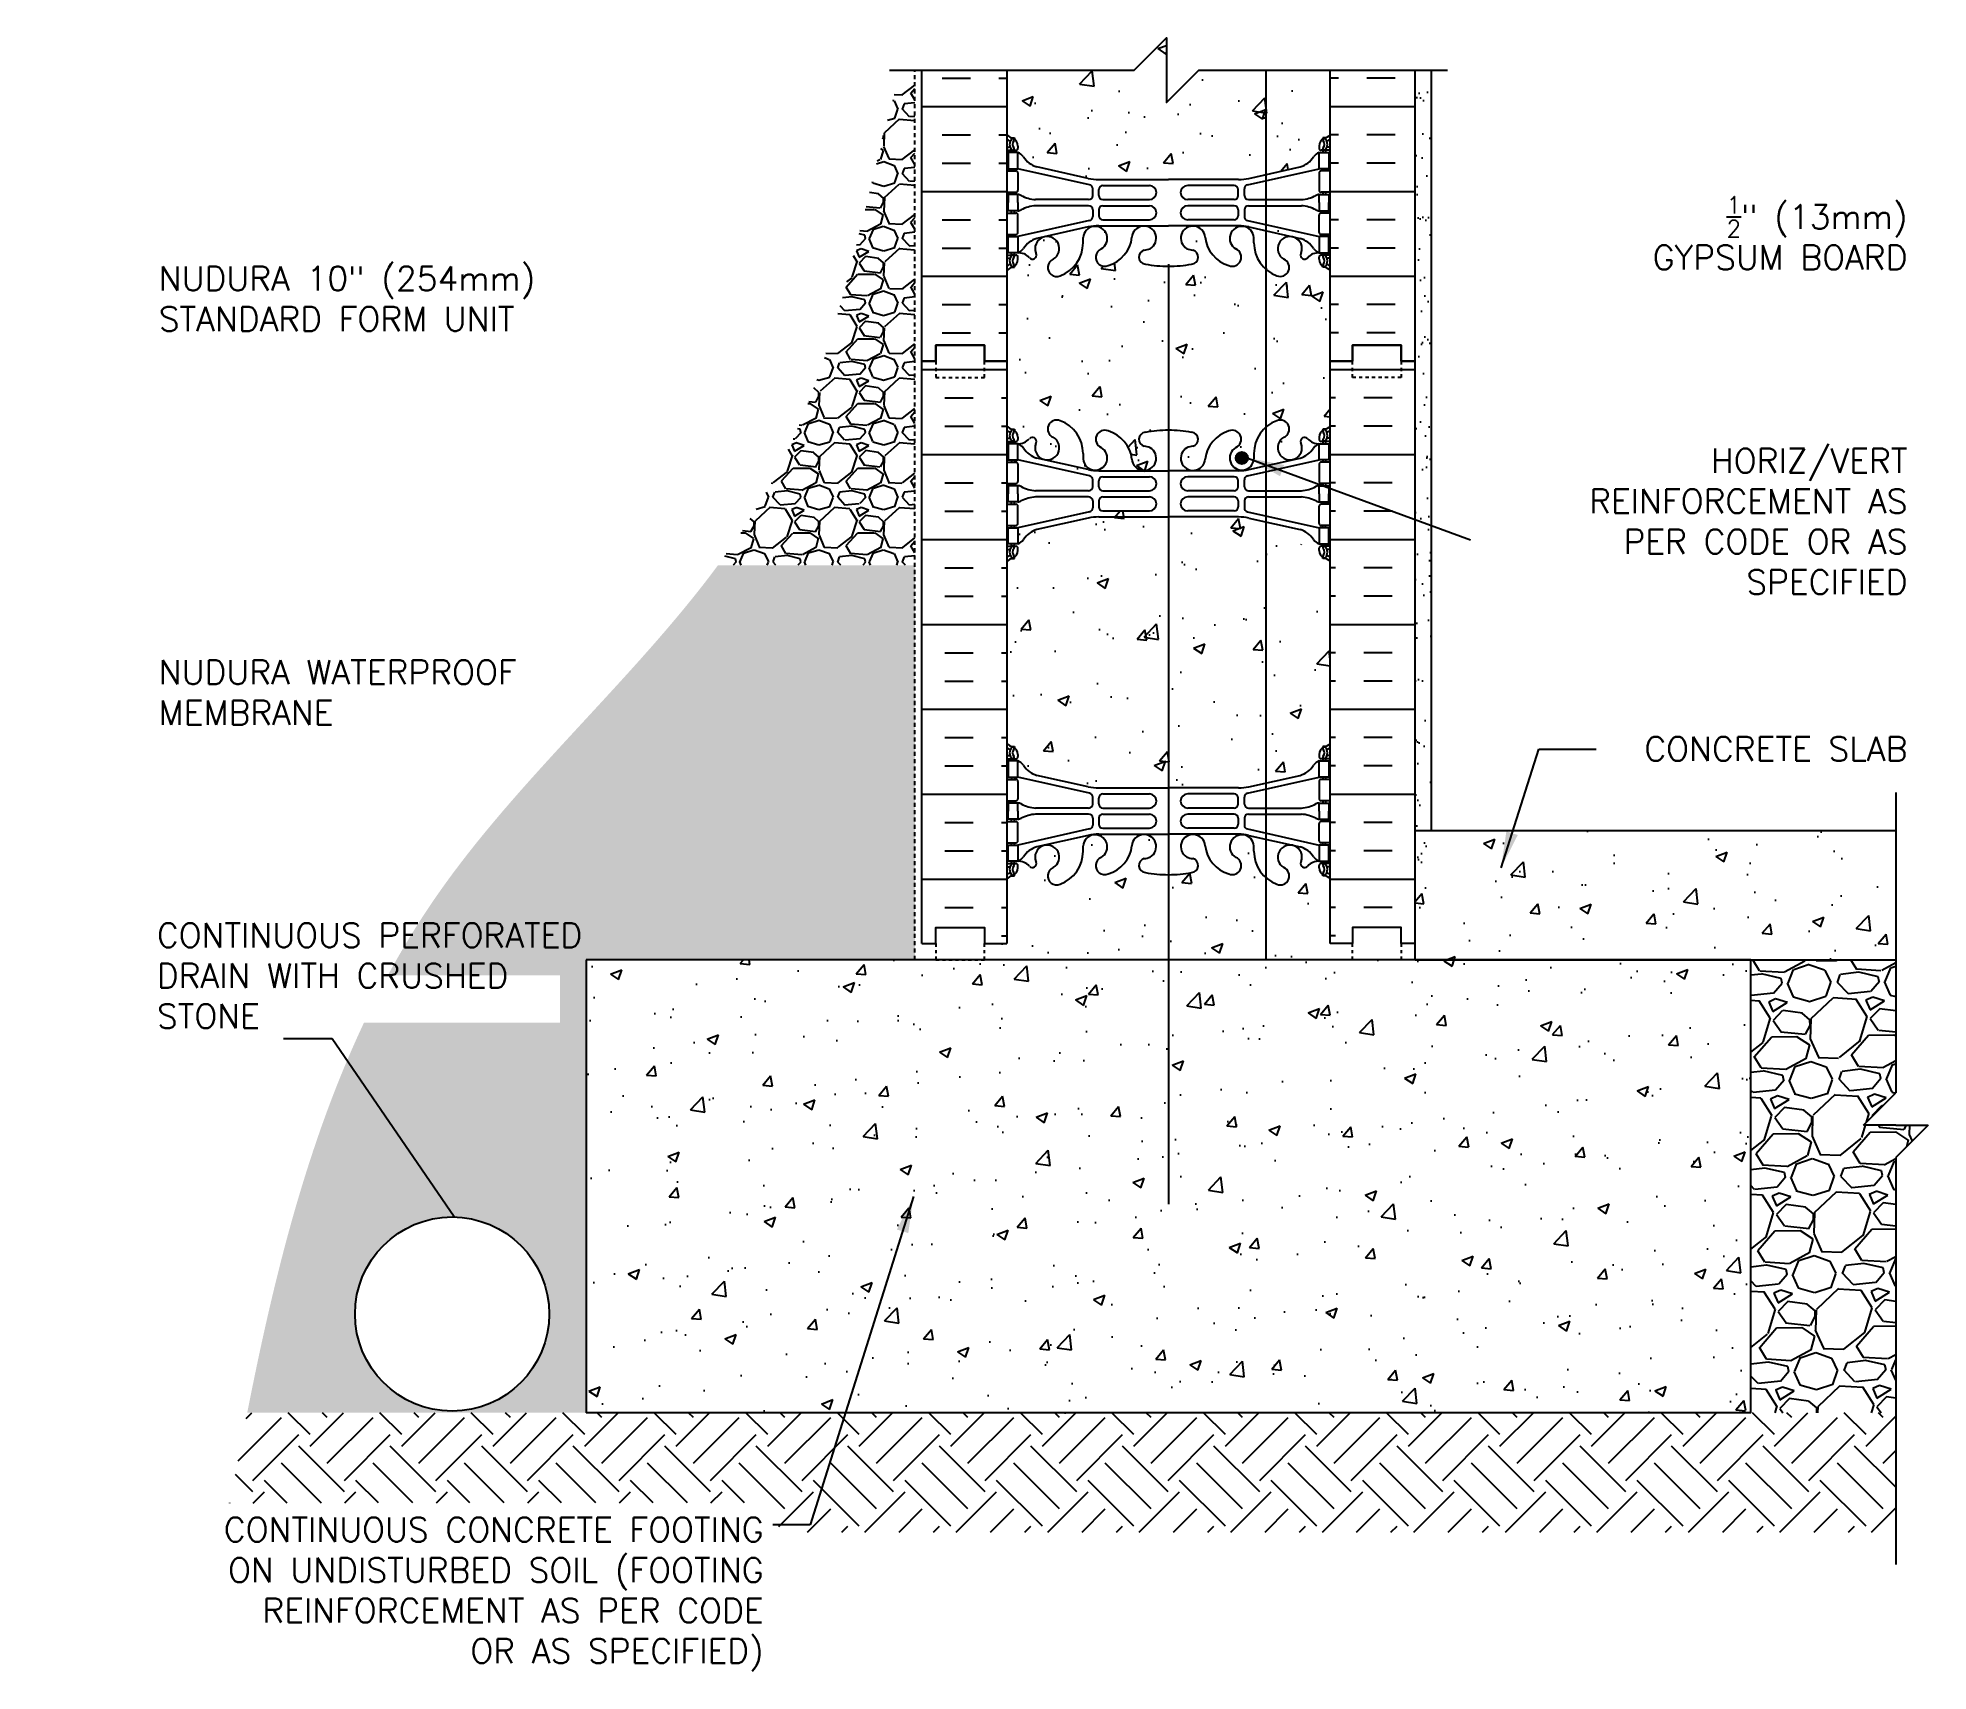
# Model space of a CAD drawing. Header units: inches. Extents: x -114.1 to -55.7, y 115.7 to 166.2.
import ezdxf

# ---------------------------------------------------------------- set-up
doc = ezdxf.new("R2010")
doc.units = ezdxf.units.IN
doc.header["$LTSCALE"] = 0.5
doc.header["$MEASUREMENT"] = 0
doc.linetypes.add('DASHED2', pattern=[0.375, 0.25, -0.125])
for name, color, linetype in [('HATCH', 12, 'Continuous'), ('line25', 2, 'Continuous'), ('LINE3', 3, 'Continuous'), ('LINE50', 5, 'Continuous'), ('LINE9', 9, 'Continuous'), ('TEXT', 4, 'Continuous'), ('Web_Edge', 9, 'Continuous')]:
    doc.layers.add(name, color=color, linetype=linetype)
doc.styles.add('DIM', font='romans.shx', dxfattribs={"width": 0.7})
doc.styles.add('ROMANS', font='romans')
doc.styles.get("Standard").update_dxf_attribs({"font": 'romans.shx'})
doc.dimstyles.new('ext', dxfattribs={"dimscale": 12, "dimtxt": 0.09375, "dimasz": 0.09375, "dimexe": 0.09375, "dimexo": 0.0625, "dimgap": 0.0625, "dimtad": 0, "dimjust": 1, "dimdec": 1, "dimzin": 3, "dimdsep": 46, "dimlunit": 4, "dimtxsty": 'DIM', "dimcen": 0.09, "dimdle": 0.09375, "dimclrt": 4, "dimadec": 0, "dimazin": 0, "dimtfac": 1, "dimtdec": 1, "dimtmove": 2, "dimatfit": 3, "dimfxl": 1, "dimfrac": 2, "dimtolj": 1, "dimtzin": 0, "dimarcsym": 0})
doc.dimstyles.new('ext_12', dxfattribs={"dimscale": 12, "dimtxt": 0.09375, "dimasz": 0.09375, "dimexe": 0.09375, "dimexo": 0.0625, "dimgap": 0.0625, "dimtad": 1, "dimdec": 1, "dimzin": 3, "dimdsep": 46, "dimlunit": 4, "dimtxsty": 'DIM', "dimcen": 0.09, "dimdle": 0.09375, "dimclrt": 4, "dimadec": 0, "dimazin": 0, "dimtfac": 1, "dimtdec": 1, "dimtmove": 2, "dimatfit": 3, "dimfxl": 1, "dimfrac": 2, "dimtolj": 1, "dimtzin": 0, "dimarcsym": 0})
pattern_1 = [(228.0128, (1.44, 2), (-15.99999646, -18.00000268), [0.269072, -26.638176]), (184.9697, (1.26, 1.8), (24.000002103, 1.999982614), [0.461736, -45.71185]), (132.5104, (0.8, 1.76), (19.99998144, -22.00001735), [0.325576, -32.232064]), (267.2737, (0.02, 1.26), (1.999992035, 40.00000059), [0.420476, -41.627116]), (292.8337, (0, 0.84), (-10.00001981, 23.999992824), [0.41231, -40.818746]), (357.2737, (0.16, 0.46), (-40.00000059, 1.999992035), [0.420476, -41.627116]), (37.6942, (0.58, 0.44), (-26.00001469, -19.99998081), [0.556058, -55.049698]), (72.2553, (1.02, 0.78), (14.000021525, 43.999992462), [0.524976, -51.972642]), (121.4296, (1.18, 1.28), (-16.00001647, 25.999990073), [0.4219, -41.768146]), (175.2364, (0.96, 1.64), (22.00000189, -1.99998307), [0.481664, -23.601526]), (222.3974, (0.48, 1.68), (-24.000014702, -21.999984164), [0.622896, -61.66675]), (138.8141, (2, 1.24), (-14.0000059, 11.99999463), [0.212602, -21.047688]), (171.4692, (1.84, 1.38), (25.99999657, -4.00001582), [0.404474, -40.043022]), (225, (1.44, 1.44), (-2e-16, -2.000001), [0.282842, -2.545584]), (203.1986, (1.3, 1.68), (9.99999946, 4.00000265), [0.152316, -15.07923]), (291.8014, (1.16, 1.62), (-1.9999998, 6.00000055), [0.215406, -10.554924]), (30.9638, (1.24, 1.42), (5.99999604, 4.00000497), [0.349858, -11.312046]), (161.5651, (1.54, 1.6), (4.0000009, -1.9999968), [0.252982, -6.071574]), (16.3895, (0, 1.62), (20.0000044, 5.99998542), [0.3544, -35.08569]), (70.3462, (0.34, 1.72), (-7.999990495, -22.00000427), [0.297322, -29.434816]), (293.1986, (1.54, 2), (-4.00000265, 9.99999946), [0.30463, -14.926916]), (343.6105, (1.66, 1.72), (-20.0000044, 5.99998542), [0.3544, -35.08569]), (339.444, (0, 0.38), (-10.0000037, 3.999992), [0.34176, -16.746248]), (294.7751, (0.32, 0.26), (-9.99998438, 22.00000684), [0.286356, -28.349286]), (66.8014, (1.56, 0), (4.00000265, 9.99999946), [0.30463, -14.926916]), (17.354, (1.68, 0.28), (-26.00000404, -7.999989005), [0.335262, -33.190848]), (69.444, (0.58, 0), (-3.999992, -10.0000037), [0.17088, -16.917128]), (101.3099, (1.44, 0), (-1.9999953, 8.0000015), [0.10198, -10.096058]), (165.9638, (1.42, 0.1), (6.0000011, -1.9999961), [0.41231, -7.8339]), (186.009, (1.02, 0.2), (19.9999995, 1.999998635), [0.3821, -37.827846]), (303.6901, (1.24, 1.24), (-2.0000027, 3.9999991), [0.288444, -6.922658]), (353.1572, (1.4, 1), (33.99999873, -4.000015996), [0.503588, -49.855126]), (60.9454, (1.9, 0.94), (-8.00000005, -14.00000077), [0.205912, -20.385348]), (90, (2, 1.12), (-2, 2), [0.12, -1.88]), (120.2564, (0.98, 0.26), (7.99998977, -14.00000491), [0.277848, -27.50704]), (48.0128, (0.84, 0.5), (15.99999646, 18.00000268), [0.538144, -26.369104]), (0, (1.2, 0.9), (2, 2), [0.52, -1.48]), (325.3048, (1.72, 0.9), (-19.99998852, 14.00001722), [0.316228, -31.306548]), (254.0546, (1.98, 0.72), (-1.99999978, -8.00000025), [0.291204, -14.269016]), (207.646, (1.9, 0.44), (-37.999991614, -20.000015426), [0.47413, -46.938948]), (175.4261, (1.48, 0.22), (-26.000001117, 1.999989602), [0.501598, -49.658148])]

msp = doc.modelspace()

# ---------------------------------------------------------------- texts
at = {"layer": 'TEXT', "char_height": 0.75, "style": 'ROMANS'}
for s, insert, width, attachment_point in [('\\A1;{\\H0.7x;\\S1/2;}" (13mm) \\PGYPSUM BOARD', (-56.347, 160.182), 11.98734, 6), ('NUDURA 10" (254mm) STANDARD FORM UNIT', (-110.387, 158.151), 14.30365, 4), ('HORIZ/VERT REINFORCEMENT AS PER CODE OR AS SPECIFIED', (-56.347, 151.267), 11.98734, 6), ('NUDURA WATERPROOF MEMBRANE', (-110.387, 145.982), 14.30365, 4), ('CONCRETE SLAB  ', (-56.347, 144.237), 14.1811, 6), ('CONTINUOUS PERFORATED \\PDRAIN WITH CRUSHED \\PSTONE', (-110.447, 137.223), 14.30365, 4)]:
    msp.add_mtext(s, dxfattribs=dict(at, insert=insert, width=width, attachment_point=attachment_point))
at = {"layer": 'TEXT', "insert": (-91.695, 118.101), "char_height": 0.75, "width": 18.6698, "attachment_point": 6}
msp.add_mtext('CONTINUOUS CONCRETE FOOTING ON UNDISTURBED SOIL (FOOTING REINFORCEMENT AS PER CODE OR AS SPECIFIED)', dxfattribs=at)

# ---------------------------------------------------------------- hatches: boundary and pattern name
h = msp.add_hatch()
h.set_pattern_fill('GRAVEL', color=12, scale=2, style=0)
h.set_pattern_definition(pattern_1)
edge = h.paths.add_edge_path()
edge.add_line((-87.077, 149.913), (-87.02, 149.913))
edge.add_line((-87.02, 149.913), (-87.02, 165.216))
edge.add_line((-87.02, 165.216), (-87.472, 165.216))
edge.add_spline(control_points=[(-87.472, 165.216), (-87.724, 164.232), (-88.807, 160.009), (-90.035, 154.499), (-92.447, 150.802), (-93.105, 149.913)], knot_values=[35.302208, 35.302208, 35.302208, 35.302208, 38.356834, 48.414325, 51.746671, 51.746671, 51.746671, 51.746671], degree=3, periodic=0)
edge.add_line((-93.105, 149.913), (-87.077, 149.913))
h = msp.add_hatch()
h.set_pattern_fill('GRAVEL', color=12, scale=2, style=0)
h.set_pattern_definition(pattern_1)
edge = h.paths.add_edge_path()
edge.add_spline(control_points=[(-93.105, 149.913), (-95.737, 146.358), (-100.066, 142.644), (-102.847, 138.086), (-103.307, 137.238)], knot_values=[19.018678, 19.018678, 19.018678, 19.018678, 32.356858, 35.302208, 35.302208, 35.302208, 35.302208], degree=3, periodic=0)
edge.add_line((-103.307, 137.238), (-97.992, 137.238))
edge.add_line((-97.992, 137.238), (-97.992, 135.77))
edge.add_line((-97.992, 135.77), (-104.048, 135.77))
edge.add_spline(control_points=[(-104.048, 135.77), (-105.799, 132.051), (-106.827, 127.939), (-107.654, 123.716)], knot_values=[4.820187, 4.820187, 4.820187, 4.820187, 17.346195, 17.346195, 17.346195, 17.346195], degree=3, periodic=0)
edge.add_line((-107.654, 123.716), (-97.184, 123.716))
edge.add_line((-97.184, 123.716), (-97.184, 137.716))
edge.add_line((-97.184, 137.716), (-87.02, 137.716))
edge.add_line((-87.02, 137.716), (-87.02, 149.913))
edge.add_line((-87.02, 149.913), (-87.077, 149.913))
edge.add_line((-87.077, 149.913), (-93.105, 149.913))
edge = h.paths.add_edge_path(flags=16)
edge.add_arc((-101.324, 126.766), 3, 0, 360)
at = {"layer": 'HATCH'}
h = msp.add_hatch(dxfattribs=at)
h.set_pattern_fill('AR-CONC', color=256, scale=0.5)
h.paths.add_polyline_path([(-76.176, 165.216), (-78.247, 165.216), (-79.247, 164.216), (-79.247, 165.216), (-79.247, 166.216), (-80.247, 165.216), (-84.184, 165.216), (-84.184, 163.216, 0.08841), (-84.038, 163.119), (-83.948, 163.119), (-83.948, 163.077, -0.249069), (-83.838, 162.87), (-83.838, 162.802, -0.414214), (-83.901, 162.74), (-83.948, 162.74), (-83.948, 162.67), (-83.843, 162.67, -0.168672), (-83.657, 162.52, 0.17445), (-83.25, 162.224), (-81.669, 161.871, 0.054974), (-81.342, 161.835), (-79.184, 161.835), (-77.026, 161.835, 0.054974), (-76.699, 161.871), (-76.176, 161.988)])
h.paths.add_polyline_path([(-74.184, 165.216), (-76.176, 165.216), (-76.176, 161.988), (-75.119, 162.224, 0.17445), (-74.711, 162.52, -0.168672), (-74.525, 162.67), (-74.42, 162.67), (-74.42, 162.74), (-74.468, 162.74, -0.414214), (-74.53, 162.802), (-74.53, 162.87, -0.249069), (-74.42, 163.077), (-74.42, 163.119), (-74.33, 163.119, 0.088416), (-74.184, 163.216)])
h = msp.add_hatch(dxfattribs=at)
h.set_pattern_fill('INSUL', color=256, scale=7, style=0)
h.set_pattern_definition([(0, (-79.1842, 156.216), (0, 2.625), []), (0, (-79.1842, 157.091), (0, 2.625), [0.875, -0.875]), (0, (-79.1842, 157.966), (0, 2.625), [0.875, -0.875])])
h.paths.add_polyline_path([(-84.184, 165.216), (-86.809, 165.216), (-86.809, 156.216), (-86.372, 156.216), (-86.372, 156.716), (-84.872, 156.716), (-84.872, 156.216), (-84.184, 156.216)])
h = msp.add_hatch(dxfattribs=at)
h.set_pattern_fill('INSUL', color=256, scale=7, angle=180, style=0)
h.set_pattern_definition([(180, (-79.1842, 156.216), (-3e-16, -2.625), []), (180, (-79.1842, 155.341), (-3e-16, -2.625), [0.875, -0.875]), (180, (-79.1842, 154.466), (-3e-16, -2.625), [0.875, -0.875])])
h.paths.add_polyline_path([(-71.559, 165.216), (-74.184, 165.216), (-74.184, 156.216), (-73.497, 156.216), (-73.497, 156.716), (-71.997, 156.716), (-71.997, 156.216), (-71.559, 156.216)])
h = msp.add_hatch(dxfattribs=at)
h.set_pattern_fill('AR-SAND', color=256, scale=0.5, style=0)
h.set_pattern_definition([(37.5, (-79.1842, 155.716), (-0.031497, 0.963412), [0, -0.76, 0, -0.85, 0, -0.8125]), (7.5, (-79.1842, 155.716), (0.88489, 1.41107), [0, -0.41, 0, -0.685, 0, -0.2625]), (327.5, (-79.7992, 155.716), (1.55707, 0.00283), [0, -0.25, 0, -0.9, 0, -1.175]), (317.5, (-79.7992, 155.716), (1.50306, 0.43884), [0, -0.125, 0, -0.59, 0, -0.675])])
h.paths.add_polyline_path([(-71.059, 152.679), (-71.559, 152.679), (-71.559, 140.716), (-71.059, 140.716)])
h.paths.add_polyline_path([(-71.059, 157.144), (-71.559, 157.144), (-71.559, 155.716), (-71.559, 152.679), (-71.059, 152.679)])
h.paths.add_polyline_path([(-71.059, 164.716), (-71.559, 164.716), (-71.559, 157.144), (-71.059, 157.144)])
h = msp.add_hatch(dxfattribs=at)
h.set_pattern_fill('AR-CONC', color=256, scale=0.5)
h.paths.add_polyline_path([(-76.176, 151.251), (-76.699, 151.368, 0.054974), (-77.026, 151.404), (-79.184, 151.404), (-79.184, 143.028), (-77.026, 143.028, 0.054974), (-76.699, 143.064), (-76.176, 143.181)])
h.paths.add_polyline_path([(-74.184, 150.024, 0.088416), (-74.33, 150.121), (-74.42, 150.121), (-74.42, 150.163, -0.249069), (-74.53, 150.37), (-74.53, 150.437, -0.414214), (-74.468, 150.5), (-74.42, 150.5), (-74.42, 150.57), (-74.525, 150.57, -0.152449), (-74.698, 150.7), (-75.096, 150.7), (-76.176, 150.7), (-76.176, 143.181), (-75.119, 143.417, 0.17445), (-74.711, 143.713, -0.168672), (-74.525, 143.862), (-74.42, 143.862), (-74.42, 143.932), (-74.468, 143.932, -0.414214), (-74.53, 143.995), (-74.53, 144.062, -0.249069), (-74.42, 144.269), (-74.42, 144.311), (-74.33, 144.311, 0.088416), (-74.184, 144.408)])
h.paths.add_polyline_path([(-79.184, 151.404), (-79.184, 151.404), (-81.342, 151.404, 0.054974), (-81.669, 151.368), (-83.25, 151.015, 0.17445), (-83.657, 150.719, -0.168672), (-83.843, 150.57), (-83.948, 150.57), (-83.948, 150.5), (-83.901, 150.5, -0.414214), (-83.838, 150.437), (-83.838, 150.37, -0.249069), (-83.948, 150.163), (-83.948, 150.121), (-84.038, 150.121, 0.08841), (-84.184, 150.024), (-84.184, 144.408, 0.08841), (-84.038, 144.311), (-83.948, 144.311), (-83.948, 144.269, -0.249069), (-83.838, 144.062), (-83.838, 143.995, -0.414214), (-83.901, 143.932), (-83.948, 143.932), (-83.948, 143.862), (-83.843, 143.862, -0.168672), (-83.657, 143.713, 0.17445), (-83.25, 143.417), (-81.669, 143.064, 0.054974), (-81.342, 143.028), (-79.184, 143.028)])
h.paths.add_polyline_path([(-79.184, 140.347, -0.047545), (-79.898, 140.411, -0.921438), (-79.894, 140.85, 0.044004), (-79.753, 140.889, 1.604516), (-80.312, 141.265, -0.307094), (-81.05, 140.37, -1), (-81.264, 140.881, 1.661382), (-81.825, 141.233), (-81.825, 141.088, -0.316114), (-82.534, 140.053, -1), (-82.747, 140.564, 2.135543), (-83.288, 140.763, -0.940447), (-83.486, 140.611, 0.23174), (-83.843, 140.762), (-83.948, 140.762), (-83.948, 140.692), (-83.901, 140.692, -0.414214), (-83.838, 140.63), (-83.838, 140.562, -0.249069), (-83.948, 140.355), (-83.948, 140.313), (-84.038, 140.313, 0.08841), (-84.184, 140.216), (-84.184, 138.216), (-84.872, 138.216), (-84.872, 137.716), (-79.184, 137.716)])
h.paths.add_polyline_path([(-76.176, 159.065, -0.213268), (-76.544, 159.876), (-76.543, 160.041, 1.661382), (-77.104, 159.688, -1), (-77.318, 159.177, -0.307094), (-78.057, 160.073, 1.604516), (-78.615, 159.697, 0.044004), (-78.474, 159.658, -0.921438), (-78.47, 159.219, -0.047544), (-79.184, 159.154), (-79.184, 154.085, -0.047544), (-78.47, 154.021, -0.921438), (-78.474, 153.582, 0.044004), (-78.615, 153.543, 1.604516), (-78.057, 153.167, -0.307094), (-77.318, 154.062, -1), (-77.104, 153.551, 1.661382), (-76.543, 153.199), (-76.544, 153.344, -0.217928), (-76.176, 154.175)])
h.paths.add_polyline_path([(-76.73, 153.226, -1), (-77.105, 153.226, -1)], flags=16)
h.paths.add_polyline_path([(-79.184, 159.154, -0.047545), (-79.898, 159.219, -0.921438), (-79.894, 159.658, 0.044004), (-79.753, 159.697, 1.604516), (-80.312, 160.073, -0.307094), (-81.05, 159.177, -1), (-81.264, 159.688, 1.661382), (-81.825, 160.041), (-81.825, 159.896, -0.316114), (-82.534, 158.86, -1), (-82.747, 159.371, 2.135543), (-83.288, 159.571, -0.940447), (-83.486, 159.419, 0.23174), (-83.843, 159.57), (-83.948, 159.57), (-83.948, 159.5), (-83.901, 159.5, -0.414214), (-83.838, 159.437), (-83.838, 159.37, -0.249069), (-83.948, 159.163), (-83.948, 159.121), (-84.038, 159.121, 0.08841), (-84.184, 159.024), (-84.184, 156.216), (-84.184, 154.216, 0.08841), (-84.038, 154.119), (-83.948, 154.119), (-83.948, 154.077, -0.249069), (-83.838, 153.87), (-83.838, 153.802, -0.414214), (-83.901, 153.74), (-83.948, 153.74), (-83.948, 153.67), (-83.843, 153.67), (-83.843, 153.17), (-81.626, 152.673, -0.351061), (-81.528, 152.551), (-81.528, 152.339, -0.414214), (-81.653, 152.214), (-83.29, 152.214, -0.103731), (-83.752, 152.348, 0.108703), (-83.843, 152.37), (-83.843, 152.12), (-83.843, 151.87, 0.108703), (-83.752, 151.892, -0.103731), (-83.29, 152.026), (-81.653, 152.026, -0.414214), (-81.528, 151.901), (-81.528, 151.688, -0.351061), (-81.626, 151.566), (-83.843, 151.07), (-83.843, 150.57, 0.155529), (-83.668, 150.704, -0.180914), (-83.25, 151.015), (-81.669, 151.368, -0.054974), (-81.342, 151.404), (-79.184, 151.404), (-79.184, 152.835), (-79.184, 152.835), (-81.342, 152.835, -0.024459), (-81.488, 152.853, 0.807463), (-81.264, 153.551, -1), (-81.05, 154.062, -0.307094), (-80.312, 153.167, 1.604516), (-79.753, 153.543, 0.044004), (-79.894, 153.582, -0.921438), (-79.898, 154.021, -0.047545), (-79.184, 154.085)])
edge = h.paths.add_edge_path(flags=16)
edge.add_arc((-79.776, 152.432), 0.217, -90, 90, ccw=False)
edge.add_line((-79.776, 152.215), (-81.215, 152.215))
edge.add_arc((-81.215, 152.34), 0.125, 180.07076, 270, ccw=False)
edge.add_spline(control_points=[(-81.34, 152.345), (-81.34, 152.405)], knot_values=[0, 0, 0.34375, 0.34375], weights=[1, 1], degree=1, periodic=0)
edge.add_spline(control_points=[(-81.34, 152.405), (-81.34, 152.41)], knot_values=[0.34375, 0.34375, 0.375001, 0.375001], weights=[1, 1], degree=1, periodic=0)
edge.add_spline(control_points=[(-81.34, 152.41), (-81.34, 152.426)], knot_values=[0.375001, 0.375001, 0.468752, 0.468752], weights=[1, 1], degree=1, periodic=0)
edge.add_spline(control_points=[(-81.34, 152.426), (-81.34, 152.432)], knot_values=[0.468752, 0.468752, 0.500005, 0.500005], weights=[1, 1], degree=1, periodic=0)
edge.add_spline(control_points=[(-81.34, 152.432), (-81.34, 152.437)], knot_values=[0.500005, 0.500005, 0.531252, 0.531252], weights=[1, 1], degree=1, periodic=0)
edge.add_spline(control_points=[(-81.34, 152.437), (-81.34, 152.454)], knot_values=[0.531252, 0.531252, 0.625001, 0.625001], weights=[1, 1], degree=1, periodic=0)
edge.add_spline(control_points=[(-81.34, 152.454), (-81.34, 152.459)], knot_values=[0.625001, 0.625001, 0.65625, 0.65625], weights=[1, 1], degree=1, periodic=0)
edge.add_spline(control_points=[(-81.34, 152.459), (-81.34, 152.519)], knot_values=[0.65625, 0.65625, 1, 1], weights=[1, 1], degree=1, periodic=0)
edge.add_arc((-81.215, 152.524), 0.125, 90, 180.00006, ccw=False)
edge.add_line((-81.215, 152.649), (-79.776, 152.649))
h.paths.add_polyline_path([(-79.776, 152.025, -1), (-79.776, 151.591), (-81.215, 151.591, -0.414214), (-81.34, 151.716), (-81.34, 151.9, -0.414214), (-81.215, 152.025)], flags=16)
h.paths.add_polyline_path([(-74.184, 159.024, 0.088416), (-74.33, 159.121), (-74.42, 159.121), (-74.42, 159.163, -0.249069), (-74.53, 159.37), (-74.53, 159.437, -0.414214), (-74.468, 159.5), (-74.42, 159.5), (-74.42, 159.57), (-74.525, 159.57), (-74.525, 160.07), (-76.176, 160.439), (-76.176, 154.175, -0.091858), (-75.835, 154.379, -1), (-75.621, 153.868, 2.135543), (-75.081, 153.669, -0.940447), (-74.883, 153.821, 0.23174), (-74.525, 153.67), (-74.42, 153.67), (-74.42, 153.74), (-74.468, 153.74, -0.414214), (-74.53, 153.802), (-74.53, 153.87, -0.249069), (-74.42, 154.077), (-74.42, 154.119), (-74.33, 154.119, 0.088416), (-74.184, 154.216), (-74.184, 156.216)])
h = msp.add_hatch(dxfattribs=at)
h.set_pattern_fill('INSUL', color=256, scale=7, style=0)
h.set_pattern_definition([(0, (-3010.3458, -258.7935), (0, 2.625), []), (0, (-3010.3458, -257.9185), (0, 2.625), [0.875, -0.875]), (0, (-3010.3458, -257.0435), (0, 2.625), [0.875, -0.875])])
h.paths.add_polyline_path([(-86.809, 138.216), (-86.372, 138.216), (-86.372, 138.716), (-84.872, 138.716), (-84.872, 138.216), (-84.184, 138.216), (-84.184, 156.216), (-84.872, 156.216), (-84.872, 156.716), (-86.372, 156.716), (-86.372, 156.216), (-86.809, 156.216)])
h = msp.add_hatch(dxfattribs=at)
h.set_pattern_fill('INSUL', color=256, scale=7, style=0)
h.set_pattern_definition([(180, (2851.9774, -258.7935), (0, 2.625), []), (180, (2851.9774, -257.9185), (0, 2.625), [0.875, -0.875]), (180, (2851.9774, -257.0435), (0, 2.625), [0.875, -0.875])])
h.paths.add_polyline_path([(-71.559, 138.216), (-71.997, 138.216), (-71.997, 138.716), (-73.497, 138.716), (-73.497, 138.216), (-74.184, 138.216), (-74.184, 156.216), (-73.497, 156.216), (-73.497, 156.716), (-71.997, 156.716), (-71.997, 156.216), (-71.559, 156.216)])
h = msp.add_hatch(dxfattribs=at)
h.set_pattern_fill('AR-CONC', color=256, scale=0.5, style=0)
h.paths.add_polyline_path([(-76.176, 137.716), (-76.176, 140.257, -0.217928), (-76.544, 141.088), (-76.543, 141.233, 1.661382), (-77.104, 140.881, -1), (-77.318, 140.37, -0.30095), (-78.054, 141.242, 1.661382), (-78.615, 140.889, 0.055617), (-78.436, 140.844, -0.843243), (-78.47, 140.411, -0.047544), (-79.184, 140.347), (-79.184, 137.716)])
h = msp.add_hatch(dxfattribs=at)
h.set_pattern_fill('AR-CONC', color=256, scale=0.5, style=0)
h.paths.add_polyline_path([(-74.184, 140.216, 0.088416), (-74.33, 140.313), (-74.42, 140.313), (-74.42, 140.355, -0.249069), (-74.53, 140.562), (-74.53, 140.63, -0.414214), (-74.468, 140.692), (-74.42, 140.692), (-74.42, 140.762), (-74.525, 140.762, -0.155529), (-74.701, 140.896, 0.180914), (-75.119, 141.208), (-76.176, 141.444), (-76.176, 140.257, 0.091858), (-75.835, 140.053, 0.999639), (-75.621, 140.564, -0.999639), (-75.835, 140.053, -0.091858), (-76.176, 140.257), (-76.176, 137.716), (-73.497, 137.716), (-73.497, 138.216), (-74.184, 138.216)])
h = msp.add_hatch(dxfattribs=at)
h.set_pattern_fill('AR-CONC', color=256, scale=0.5, style=0)
h.paths.add_polyline_path([(-71.559, 141.716), (-71.559, 138.216), (-71.559, 137.716), (-61.184, 137.716), (-56.708, 137.716), (-56.708, 141.716)])
h = msp.add_hatch(dxfattribs=at)
h.set_pattern_fill('AR-CONC', color=256, scale=0.5, style=0)
h.paths.add_polyline_path([(-61.184, 123.716), (-61.184, 137.716), (-97.184, 137.716), (-97.184, 123.716)])
h = msp.add_hatch(dxfattribs=at)
h.set_pattern_fill('GRAVEL', color=256, scale=3, angle=1, style=0)
h.set_pattern_definition([(229.0128, (2.10731, 3.03724), (-23.52512434, -27.41474946), [0.40361, -39.957264]), (185.9697, (1.84259, 2.73257), (35.94216342, 3.6278037), [0.692604, -68.567775]), (133.5104, (1.15374, 2.66054), (30.57133288, -32.47142825), [0.488364, -48.348096]), (268.2737, (-0.00299, 1.89024), (1.95238674, 60.0432196), [0.630714, -62.440674]), (293.8337, (-0.02199, 1.25981), (-15.62603158, 35.73271965), [0.618465, -61.22812]), (358.2737, (0.22792, 0.69408), (-60.0432196, 1.95238674), [0.630714, -62.440674]), (38.6942, (0.85835, 0.67508), (-38.47051045, -30.67604631), [0.834087, -82.574547]), (73.2553, (1.50935, 1.19652), (19.84497525, 66.356437674), [0.787464, -77.958963]), (122.4296, (1.73622, 1.9506), (-24.67701297, 38.57518704), [0.63285, -62.65222]), (176.2364, (1.39685, 2.48476), (33.04733355, -2.42358823), [0.722496, -35.40229]), (223.3974, (0.67591, 2.53218), (-35.41861008, -33.623237206), [0.934344, -92.500125]), (139.8141, (2.96708, 1.91207), (-21.3109536, 17.63074976), [0.318903, -31.57153]), (172.4692, (2.72345, 2.11785), (39.09876982, -5.31846614), [0.60671, -60.064533]), (226, (2.122, 2.1974), (0.052357, -2.999544), [0.424263, -3.818376]), (204.1986, (1.90572, 2.55365), (14.8930001, 6.2608762), [0.228474, -22.618845]), (292.8014, (1.6973, 2.46), (-3.1566145, 8.9462729), [0.32311, -15.832386]), (31.9638, (1.82254, 2.16214), (8.8939088, 6.1561652), [0.524787, -16.96807]), (162.5651, (2.2678, 2.43995), (6.0514446, -2.894824), [0.379473, -9.10736]), (17.3895, (-0.04241, 2.42963), (29.83836617, 9.5221797), [0.5316, -52.628535]), (71.3462, (0.4649, 2.5885), (-11.42222856, -33.20440897), [0.445983, -44.152224]), (294.1986, (2.2573, 3.03986), (-6.2608762, 14.8930001), [0.456945, -22.390374]), (344.6105, (2.4446, 2.62306), (-30.15250873, 8.47503508), [0.5316, -52.628535]), (340.444, (-0.00995, 0.5699), (-15.1024352, 5.737288), [0.51264, -25.11937]), (295.7751, (0.47312, 0.39832), (-15.5736216, 32.73319852), [0.429534, -42.52393]), (67.8014, (2.33964, 0.04084), (5.7373041, 15.1024291), [0.456945, -22.390374]), (18.354, (2.51229, 0.46392), (-38.78463758, -12.6787998), [0.502893, -49.78627]), (70.444, (0.86987, 0.0152), (-5.737288, -15.1024352), [0.25632, -25.37569]), (102.3099, (2.1597, 0.0377), (-3.208965, 11.9458175), [0.15297, -15.144087]), (166.9638, (2.12706, 0.18715), (9.050988, -2.8424656), [0.618465, -11.75085]), (187.009, (1.52453, 0.32666), (29.94307292, 3.52311322), [0.57315, -56.74177]), (304.6901, (1.82726, 1.8922), (-3.1042615, 5.9467276), [0.432666, -10.383987]), (354.1572, (2.0735, 1.53642), (51.09694541, -5.10903747), [0.755382, -74.78269]), (61.9454, (2.82496, 1.45952), (-11.63167187, -21.20623163), [0.30887, -30.57802]), (91, (2.9702, 1.732), (-3.0519, 2.947186), [0.18, -2.82]), (121.2564, (1.46297, 0.4156), (12.36465767, -20.78738036), [0.41677, -41.26056]), (49.0128, (1.24672, 0.77188), (23.52512434, 27.41474946), [0.807216, -39.553656]), (1, (1.7762, 1.3812), (2.947186, 3.0519), [0.78, -2.22]), (326.3048, (2.55605, 1.39482), (-30.36191462, 20.47325553), [0.47434, -46.95982]), (255.0546, (2.9507, 1.13167), (-2.7901139, -12.0505299), [0.436806, -21.403524]), (208.646, (2.83805, 0.70964), (-56.46773345, -30.99024094), [0.711195, -70.40842]), (176.4261, (2.2139, 0.3687), (-39.04641873, 2.31888361), [0.752397, -74.487222])])
h.paths.add_polyline_path([(-56.708, 137.716), (-61.184, 137.716), (-61.184, 123.716), (-56.708, 123.716), (-56.708, 131.607), (-55.708, 132.607), (-56.708, 132.607), (-57.708, 132.607), (-56.708, 133.607)])
h = msp.add_hatch(dxfattribs=at)
h.set_pattern_fill('EARTH', color=256, scale=8, angle=45, style=0)
h.paths.add_polyline_path([(-114.082, 123.701), (-114.067, 123.716), (-114.067, 123.716)])
h.paths.add_polyline_path([(-107.653, 123.716), (-107.7, 123.478), (-107.827, 122.814), (-107.951, 122.149), (-108.073, 121.482), (-108.194, 120.924), (-108.313, 120.924), (-108.335, 120.924), (-104.648, 120.924), (-104.648, 120.928), (-91.224, 120.928), (-91.224, 120.024), (-56.708, 120.024), (-56.708, 123.716)])
h.paths.add_polyline_path([(-114.127, 123.656), (-114.112, 123.671), (-114.097, 123.686), (-114.112, 123.671)])
at = {"layer": 'LINE3'}
msp.add_hatch(color=256, dxfattribs=at).paths.add_polyline_path([(-76.73, 153.226, 1), (-77.105, 153.226, 1)])

# ---------------------------------------------------------------- linework, layer by layer
at = {"layer": 'line25'}
for p, q in [((-84.184, 165.216), (-84.184, 156.216)), ((-74.184, 156.216), (-74.184, 165.216)), ((-84.184, 156.216), (-84.184, 138.216)), ((-74.184, 138.216), (-74.184, 156.216)), ((-71.559, 137.716), (-71.559, 138.216))]:
    msp.add_line(p, q, dxfattribs=at)
at = {"layer": 'LINE3'}
for p, q in [((-76.176, 165.216), (-76.176, 137.716)), ((-79.184, 159.216), (-79.184, 130.164))]:
    msp.add_line(p, q, dxfattribs=at)
msp.add_circle((-76.917, 153.226), 0.188, dxfattribs=at)
at = {"layer": 'LINE50'}
for p, q in [((-86.809, 156.216), (-86.809, 165.216)), ((-71.559, 156.216), (-71.559, 165.216)), ((-86.809, 138.216), (-86.809, 156.216)), ((-71.559, 138.216), (-71.559, 156.216)), ((-71.559, 141.716), (-56.708, 141.716)), ((-97.184, 137.716), (-97.184, 123.716)), ((-61.184, 137.716), (-97.184, 137.716)), ((-71.559, 137.716), (-56.708, 137.716)), ((-61.184, 123.716), (-61.184, 137.716)), ((-61.184, 123.716), (-97.184, 123.716))]:
    msp.add_line(p, q, dxfattribs=at)
for points in [[(-84.184, 156.216), (-84.872, 156.216), (-84.872, 156.716), (-86.372, 156.716), (-86.372, 156.216), (-86.809, 156.216)], [(-86.809, 156.216), (-86.372, 156.216), (-86.372, 156.716), (-84.872, 156.716), (-84.872, 156.216), (-84.184, 156.216)], [(-74.184, 156.216), (-73.497, 156.216), (-73.497, 156.716), (-71.997, 156.716), (-71.997, 156.216), (-71.559, 156.216)], [(-71.559, 156.216), (-71.997, 156.216), (-71.997, 156.716), (-73.497, 156.716), (-73.497, 156.216), (-74.184, 156.216)], [(-86.809, 138.216), (-86.372, 138.216), (-86.372, 138.716), (-84.872, 138.716), (-84.872, 138.216), (-84.184, 138.216)], [(-71.559, 138.216), (-71.997, 138.216), (-71.997, 138.716), (-73.497, 138.716), (-73.497, 138.216), (-74.184, 138.216)]]:
    msp.add_lwpolyline(points, dxfattribs=at)
at = {"layer": 'LINE9', "linetype": 'DASHED2'}
msp.add_line((-87.02, 137.716), (-87.02, 165.216), dxfattribs=at)
at = {"layer": 'LINE9'}
for p, q in [((-71.059, 141.716), (-71.059, 165.216)), ((-56.708, 142.883), (-56.708, 133.607)), ((-57.708, 132.607), (-56.708, 133.607)), ((-56.708, 132.607), (-57.708, 132.607)), ((-56.708, 132.607), (-55.708, 132.607)), ((-55.708, 132.607), (-56.708, 131.607)), ((-56.708, 131.607), (-56.708, 119.024))]:
    msp.add_line(p, q, dxfattribs=at)
msp.add_lwpolyline([(-87.809, 165.216), (-80.247, 165.216), (-79.247, 166.216), (-79.247, 165.216), (-79.247, 164.216), (-78.247, 165.216), (-70.559, 165.216)], dxfattribs=at)
at = {"layer": 'LINE9', "linetype": 'DASHED2', "ltscale": 0.15}
for points in [[(-86.372, 156.216), (-86.372, 156.216), (-86.372, 155.716), (-84.872, 155.716), (-84.872, 156.216), (-84.872, 156.216)], [(-71.997, 156.216), (-71.997, 156.216), (-71.997, 155.716), (-73.497, 155.716), (-73.497, 156.216), (-73.497, 156.216)], [(-86.372, 138.216), (-86.372, 138.216), (-86.372, 137.716), (-84.872, 137.716), (-84.872, 138.216), (-84.872, 138.216)], [(-71.997, 138.216), (-71.997, 138.216), (-71.997, 137.716), (-73.497, 137.716), (-73.497, 138.216), (-73.497, 138.216)]]:
    msp.add_lwpolyline(points, dxfattribs=at)
at = {"layer": 'LINE9', "color": 9}
msp.add_circle((-101.324, 126.766), 3, dxfattribs=at)
at = {"layer": 'TEXT'}
for points in [[(-71.059, 160.774, 0, 0.36, 0), (-69.979, 160.774, 0, 0, 0), (-63.277, 160.774, 0, 0, 0)], [(-85.997, 158.597, 0, 0.36, 0), (-87.077, 158.597, 0, 0, 0), (-96.683, 158.597, 0, 0, 0)], [(-76.176, 150.7, 0, 0.36, 0), (-75.096, 150.7, 0, 0, 0), (-67.1, 150.7, 0, 0, 0)], [(-87.055, 145.332, 0, 0.36, 0), (-88.135, 145.332, 0, 0, 0), (-103.325, 145.332, 0, 0, 0)]]:
    msp.add_lwpolyline(points, format="xyseb", dxfattribs=at)
at = {"layer": 'Web_Edge'}
for p, q in [((-84.038, 163.119), (-83.948, 163.119)), ((-83.948, 163.119), (-83.948, 163.077)), ((-74.33, 163.119), (-74.42, 163.119)), ((-74.42, 163.119), (-74.42, 163.077)), ((-84.184, 162.84), (-84.106, 162.84)), ((-84.184, 162.74), (-83.901, 162.74)), ((-84.038, 162.74), (-84.038, 162.67)), ((-83.948, 162.74), (-83.948, 162.67)), ((-83.838, 162.87), (-83.838, 162.802)), ((-74.53, 162.87), (-74.53, 162.802)), ((-74.184, 162.74), (-74.468, 162.74)), ((-74.42, 162.74), (-74.42, 162.67)), ((-74.33, 162.74), (-74.33, 162.67)), ((-74.184, 162.84), (-74.262, 162.84)), ((-84.184, 162.1), (-83.901, 162.1)), ((-84.038, 162.17), (-84.038, 162.1)), ((-83.948, 162.17), (-83.948, 162.1)), ((-81.626, 161.673), (-83.843, 162.17)), ((-83.838, 162.037), (-83.838, 161.502)), ((-81.669, 161.871), (-83.25, 162.224)), ((-81.342, 161.835), (-79.184, 161.835)), ((-77.026, 161.835), (-79.184, 161.835)), ((-76.743, 161.673), (-74.525, 162.17)), ((-76.699, 161.871), (-75.119, 162.224)), ((-74.53, 162.037), (-74.53, 161.502)), ((-74.184, 162.1), (-74.468, 162.1)), ((-74.42, 162.17), (-74.42, 162.1)), ((-74.33, 162.17), (-74.33, 162.1)), ((-84.184, 161.44), (-83.901, 161.44)), ((-84.038, 161.44), (-84.038, 161.37)), ((-83.948, 161.44), (-83.948, 161.37)), ((-81.528, 161.339), (-81.528, 161.551)), ((-81.34, 161.34), (-81.34, 161.524)), ((-81.215, 161.649), (-79.776, 161.649)), ((-77.153, 161.649), (-78.592, 161.649)), ((-77.028, 161.34), (-77.028, 161.524)), ((-76.84, 161.339), (-76.84, 161.551)), ((-74.184, 161.44), (-74.468, 161.44)), ((-74.42, 161.44), (-74.42, 161.37)), ((-74.33, 161.44), (-74.33, 161.37)), ((-84.184, 160.8), (-83.901, 160.8)), ((-84.038, 160.8), (-84.038, 160.87)), ((-83.948, 160.8), (-83.948, 160.87)), ((-83.838, 160.202), (-83.838, 160.737)), ((-81.653, 161.214), (-83.29, 161.214)), ((-81.653, 161.026), (-83.29, 161.026)), ((-81.528, 160.901), (-81.528, 160.688)), ((-81.34, 160.9), (-81.34, 160.716)), ((-81.215, 161.215), (-79.776, 161.215)), ((-81.215, 161.025), (-79.776, 161.025)), ((-77.153, 161.215), (-78.592, 161.215)), ((-77.153, 161.025), (-78.592, 161.025)), ((-77.028, 160.9), (-77.028, 160.716)), ((-76.84, 160.901), (-76.84, 160.688)), ((-76.715, 161.214), (-75.078, 161.214)), ((-76.715, 161.026), (-75.078, 161.026)), ((-74.53, 160.202), (-74.53, 160.737)), ((-74.184, 160.8), (-74.468, 160.8)), ((-74.42, 160.8), (-74.42, 160.87)), ((-74.33, 160.8), (-74.33, 160.87)), ((-84.184, 160.14), (-83.901, 160.14)), ((-84.038, 160.07), (-84.038, 160.14)), ((-83.948, 160.07), (-83.948, 160.14)), ((-81.626, 160.566), (-83.843, 160.07)), ((-81.669, 160.368), (-83.25, 160.015)), ((-81.342, 160.404), (-79.184, 160.404)), ((-81.215, 160.591), (-79.776, 160.591)), ((-77.026, 160.404), (-79.184, 160.404)), ((-77.153, 160.591), (-78.592, 160.591)), ((-76.743, 160.566), (-74.525, 160.07)), ((-76.699, 160.368), (-75.119, 160.015)), ((-74.184, 160.14), (-74.468, 160.14)), ((-74.42, 160.07), (-74.42, 160.14)), ((-74.33, 160.07), (-74.33, 160.14)), ((-84.184, 159.5), (-83.901, 159.5)), ((-84.038, 159.5), (-84.038, 159.57)), ((-83.948, 159.5), (-83.948, 159.57)), ((-83.286, 159.566), (-83.274, 159.544)), ((-81.825, 159.876), (-81.825, 160.041)), ((-76.544, 159.876), (-76.543, 160.041)), ((-75.083, 159.566), (-75.094, 159.544)), ((-74.184, 159.5), (-74.468, 159.5)), ((-74.42, 159.5), (-74.42, 159.57)), ((-74.33, 159.5), (-74.33, 159.57)), ((-84.184, 159.4), (-84.106, 159.4)), ((-84.038, 159.121), (-83.948, 159.121)), ((-83.948, 159.121), (-83.948, 159.163)), ((-83.838, 159.37), (-83.838, 159.437)), ((-74.53, 159.37), (-74.53, 159.437)), ((-74.42, 159.121), (-74.42, 159.163)), ((-74.33, 159.121), (-74.42, 159.121)), ((-74.184, 159.4), (-74.262, 159.4)), ((-84.184, 153.84), (-84.106, 153.84)), ((-84.184, 153.74), (-83.901, 153.74)), ((-84.038, 154.119), (-83.948, 154.119)), ((-84.038, 153.74), (-84.038, 153.67)), ((-83.948, 154.119), (-83.948, 154.077)), ((-83.948, 153.74), (-83.948, 153.67)), ((-83.838, 153.87), (-83.838, 153.802)), ((-83.286, 153.674), (-83.274, 153.695)), ((-75.083, 153.674), (-75.094, 153.695)), ((-74.53, 153.87), (-74.53, 153.802)), ((-74.184, 153.74), (-74.468, 153.74)), ((-74.33, 154.119), (-74.42, 154.119)), ((-74.42, 154.119), (-74.42, 154.077)), ((-74.42, 153.74), (-74.42, 153.67)), ((-74.33, 153.74), (-74.33, 153.67)), ((-74.184, 153.84), (-74.262, 153.84)), ((-84.184, 153.1), (-83.901, 153.1)), ((-84.038, 153.17), (-84.038, 153.1)), ((-83.948, 153.17), (-83.948, 153.1)), ((-81.626, 152.673), (-83.843, 153.17)), ((-81.669, 152.871), (-83.25, 153.224)), ((-81.825, 153.363), (-81.825, 153.199)), ((-76.743, 152.673), (-74.525, 153.17)), ((-76.699, 152.871), (-75.119, 153.224)), ((-76.544, 153.363), (-76.543, 153.199)), ((-74.184, 153.1), (-74.468, 153.1)), ((-74.42, 153.17), (-74.42, 153.1)), ((-74.33, 153.17), (-74.33, 153.1)), ((-83.838, 153.037), (-83.838, 152.502)), ((-81.528, 152.339), (-81.528, 152.551)), ((-81.342, 152.835), (-79.184, 152.835)), ((-81.34, 152.34), (-81.34, 152.524)), ((-81.215, 152.649), (-79.776, 152.649)), ((-77.026, 152.835), (-79.184, 152.835)), ((-77.153, 152.649), (-78.592, 152.649)), ((-77.028, 152.34), (-77.028, 152.524)), ((-76.84, 152.339), (-76.84, 152.551)), ((-74.53, 153.037), (-74.53, 152.502)), ((-84.184, 152.44), (-83.901, 152.44)), ((-84.038, 152.44), (-84.038, 152.37)), ((-83.948, 152.44), (-83.948, 152.37)), ((-81.653, 152.214), (-83.29, 152.214)), ((-81.653, 152.026), (-83.29, 152.026)), ((-81.528, 151.901), (-81.528, 151.688)), ((-81.34, 151.9), (-81.34, 151.716)), ((-81.215, 152.215), (-79.776, 152.215)), ((-81.215, 152.025), (-79.776, 152.025)), ((-77.153, 152.215), (-78.592, 152.215)), ((-77.153, 152.025), (-78.592, 152.025)), ((-77.028, 151.9), (-77.028, 151.716)), ((-76.84, 151.901), (-76.84, 151.688)), ((-76.715, 152.214), (-75.078, 152.214)), ((-76.715, 152.026), (-75.078, 152.026)), ((-74.184, 152.44), (-74.468, 152.44)), ((-74.42, 152.44), (-74.42, 152.37)), ((-74.33, 152.44), (-74.33, 152.37)), ((-84.184, 151.8), (-83.901, 151.8)), ((-84.038, 151.8), (-84.038, 151.87)), ((-83.948, 151.8), (-83.948, 151.87)), ((-81.626, 151.566), (-83.843, 151.07)), ((-83.838, 151.202), (-83.838, 151.737)), ((-81.669, 151.368), (-83.25, 151.015)), ((-81.342, 151.404), (-79.184, 151.404)), ((-81.215, 151.591), (-79.776, 151.591)), ((-77.026, 151.404), (-79.184, 151.404)), ((-77.153, 151.591), (-78.592, 151.591)), ((-76.743, 151.566), (-74.525, 151.07)), ((-76.699, 151.368), (-75.119, 151.015)), ((-74.53, 151.202), (-74.53, 151.737)), ((-74.184, 151.8), (-74.468, 151.8)), ((-74.42, 151.8), (-74.42, 151.87)), ((-74.33, 151.8), (-74.33, 151.87)), ((-84.184, 151.14), (-83.901, 151.14)), ((-84.038, 151.07), (-84.038, 151.14)), ((-83.948, 151.07), (-83.948, 151.14)), ((-74.184, 151.14), (-74.468, 151.14)), ((-74.42, 151.07), (-74.42, 151.14)), ((-74.33, 151.07), (-74.33, 151.14)), ((-84.184, 150.5), (-83.901, 150.5)), ((-84.184, 150.4), (-84.106, 150.4)), ((-84.038, 150.5), (-84.038, 150.57)), ((-83.948, 150.5), (-83.948, 150.57)), ((-83.948, 150.121), (-83.948, 150.163)), ((-83.838, 150.37), (-83.838, 150.437)), ((-75.083, 150.566), (-75.094, 150.544)), ((-74.53, 150.37), (-74.53, 150.437)), ((-74.184, 150.5), (-74.468, 150.5)), ((-74.42, 150.5), (-74.42, 150.57)), ((-74.42, 150.121), (-74.42, 150.163)), ((-74.33, 150.5), (-74.33, 150.57)), ((-74.184, 150.4), (-74.262, 150.4)), ((-84.038, 150.121), (-83.948, 150.121)), ((-74.33, 150.121), (-74.42, 150.121)), ((-84.038, 144.311), (-83.948, 144.311)), ((-83.948, 144.311), (-83.948, 144.269)), ((-74.33, 144.311), (-74.42, 144.311)), ((-74.42, 144.311), (-74.42, 144.269)), ((-84.184, 144.032), (-84.106, 144.032)), ((-84.184, 143.932), (-83.901, 143.932)), ((-84.038, 143.932), (-84.038, 143.862)), ((-83.948, 143.932), (-83.948, 143.862)), ((-83.838, 144.062), (-83.838, 143.995)), ((-74.53, 144.062), (-74.53, 143.995)), ((-74.184, 143.932), (-74.468, 143.932)), ((-74.42, 143.932), (-74.42, 143.862)), ((-74.33, 143.932), (-74.33, 143.862)), ((-74.184, 144.032), (-74.262, 144.032)), ((-84.184, 143.292), (-83.901, 143.292)), ((-84.038, 143.362), (-84.038, 143.292)), ((-83.948, 143.362), (-83.948, 143.292)), ((-81.626, 142.866), (-83.843, 143.362)), ((-83.838, 143.23), (-83.838, 142.695)), ((-81.669, 143.064), (-83.25, 143.417)), ((-76.743, 142.866), (-74.525, 143.362)), ((-76.699, 143.064), (-75.119, 143.417)), ((-74.53, 143.23), (-74.53, 142.695)), ((-74.184, 143.292), (-74.468, 143.292)), ((-74.42, 143.362), (-74.42, 143.292)), ((-74.33, 143.362), (-74.33, 143.292)), ((-84.184, 142.632), (-83.901, 142.632)), ((-84.038, 142.632), (-84.038, 142.562)), ((-83.948, 142.632), (-83.948, 142.562)), ((-81.528, 142.531), (-81.528, 142.744)), ((-81.342, 143.028), (-79.184, 143.028)), ((-81.34, 142.532), (-81.34, 142.716)), ((-81.215, 142.841), (-79.776, 142.841)), ((-77.026, 143.028), (-79.184, 143.028)), ((-77.153, 142.841), (-78.592, 142.841)), ((-77.028, 142.532), (-77.028, 142.716)), ((-76.84, 142.531), (-76.84, 142.744)), ((-74.184, 142.632), (-74.468, 142.632)), ((-74.42, 142.632), (-74.42, 142.562)), ((-74.33, 142.632), (-74.33, 142.562)), ((-84.184, 141.992), (-83.901, 141.992)), ((-84.038, 141.992), (-84.038, 142.062)), ((-83.948, 141.992), (-83.948, 142.062)), ((-81.653, 142.406), (-83.29, 142.406)), ((-81.653, 142.218), (-83.29, 142.218)), ((-81.528, 142.093), (-81.528, 141.881)), ((-81.34, 142.092), (-81.34, 141.908)), ((-81.215, 142.407), (-79.776, 142.407)), ((-81.215, 142.217), (-79.776, 142.217)), ((-77.153, 142.407), (-78.592, 142.407)), ((-77.153, 142.217), (-78.592, 142.217)), ((-77.028, 142.092), (-77.028, 141.908)), ((-76.84, 142.093), (-76.84, 141.881)), ((-76.715, 142.406), (-75.078, 142.406)), ((-76.715, 142.218), (-75.078, 142.218)), ((-74.184, 141.992), (-74.468, 141.992)), ((-74.42, 141.992), (-74.42, 142.062)), ((-74.33, 141.992), (-74.33, 142.062)), ((-81.626, 141.759), (-83.843, 141.262)), ((-83.838, 141.395), (-83.838, 141.93)), ((-81.669, 141.561), (-83.25, 141.208)), ((-81.342, 141.597), (-79.184, 141.597)), ((-81.215, 141.783), (-79.776, 141.783)), ((-77.026, 141.597), (-79.184, 141.597)), ((-77.153, 141.783), (-78.592, 141.783)), ((-76.743, 141.759), (-74.525, 141.262)), ((-76.699, 141.561), (-75.119, 141.208)), ((-74.53, 141.395), (-74.53, 141.93)), ((-84.184, 141.332), (-83.901, 141.332)), ((-84.038, 141.262), (-84.038, 141.332)), ((-83.948, 141.262), (-83.948, 141.332)), ((-81.825, 141.069), (-81.825, 141.233)), ((-76.544, 141.069), (-76.543, 141.233)), ((-74.184, 141.332), (-74.468, 141.332)), ((-74.42, 141.262), (-74.42, 141.332)), ((-74.33, 141.262), (-74.33, 141.332)), ((-84.184, 140.692), (-83.901, 140.692)), ((-84.184, 140.592), (-84.106, 140.592)), ((-84.038, 140.692), (-84.038, 140.762)), ((-84.038, 140.313), (-83.948, 140.313)), ((-83.948, 140.692), (-83.948, 140.762)), ((-83.948, 140.313), (-83.948, 140.355)), ((-83.838, 140.562), (-83.838, 140.63)), ((-83.286, 140.758), (-83.274, 140.737)), ((-75.083, 140.758), (-75.094, 140.737)), ((-74.53, 140.562), (-74.53, 140.63)), ((-74.184, 140.692), (-74.468, 140.692)), ((-74.42, 140.692), (-74.42, 140.762)), ((-74.42, 140.313), (-74.42, 140.355)), ((-74.33, 140.313), (-74.42, 140.313)), ((-74.33, 140.692), (-74.33, 140.762)), ((-74.184, 140.592), (-74.262, 140.592))]:
    msp.add_line(p, q, dxfattribs=at)
for points in [[(-84.143, 162.17), (-83.843, 162.17), (-83.843, 162.67), (-84.143, 162.67)], [(-74.225, 162.17), (-74.525, 162.17), (-74.525, 162.67), (-74.225, 162.67)], [(-84.143, 160.07), (-83.843, 160.07), (-83.843, 159.57), (-84.143, 159.57)], [(-74.225, 160.07), (-74.525, 160.07), (-74.525, 159.57), (-74.225, 159.57)], [(-84.143, 153.17), (-83.843, 153.17), (-83.843, 153.67), (-84.143, 153.67)], [(-74.225, 153.17), (-74.525, 153.17), (-74.525, 153.67), (-74.225, 153.67)], [(-84.143, 151.07), (-83.843, 151.07), (-83.843, 150.57), (-84.143, 150.57)], [(-74.225, 151.07), (-74.525, 151.07), (-74.525, 150.57), (-74.225, 150.57)], [(-84.143, 143.362), (-83.843, 143.362), (-83.843, 143.862), (-84.143, 143.862)], [(-74.225, 143.362), (-74.525, 143.362), (-74.525, 143.862), (-74.225, 143.862)], [(-84.143, 141.262), (-83.843, 141.262), (-83.843, 140.762), (-84.143, 140.762)], [(-74.225, 141.262), (-74.525, 141.262), (-74.525, 140.762), (-74.225, 140.762)]]:
    msp.add_lwpolyline(points, close=True, dxfattribs=at)
for points in [[(-83.843, 161.12), (-83.843, 161.37), (-84.143, 161.37), (-84.143, 161.12)], [(-74.525, 161.12), (-74.525, 161.37), (-74.225, 161.37), (-74.225, 161.12)], [(-83.843, 161.12), (-83.843, 160.87), (-84.143, 160.87), (-84.143, 161.12)], [(-74.525, 161.12), (-74.525, 160.87), (-74.225, 160.87), (-74.225, 161.12)], [(-83.843, 152.12), (-83.843, 152.37), (-84.143, 152.37), (-84.143, 152.12)], [(-83.843, 152.12), (-83.843, 151.87), (-84.143, 151.87), (-84.143, 152.12)], [(-74.525, 152.12), (-74.525, 152.37), (-74.225, 152.37), (-74.225, 152.12)], [(-74.525, 152.12), (-74.525, 151.87), (-74.225, 151.87), (-74.225, 152.12)], [(-83.843, 142.312), (-83.843, 142.562), (-84.143, 142.562), (-84.143, 142.312)], [(-74.525, 142.312), (-74.525, 142.562), (-74.225, 142.562), (-74.225, 142.312)], [(-83.843, 142.312), (-83.843, 142.062), (-84.143, 142.062), (-84.143, 142.312)], [(-74.525, 142.312), (-74.525, 142.062), (-74.225, 142.062), (-74.225, 142.312)]]:
    msp.add_lwpolyline(points, dxfattribs=at)
for centre, radius, start, end in [((-83.838, 163.577), 0.5, 226.21219, 250.52878), ((-83.838, 163.577), 0.6, 234.78322, 245.07477), ((-83.844, 162.924), 0.25, 140.11451, 222.46087), ((-84.1, 163.014), 0.021, 343.464, 63.99573), ((-84.002, 163.055), 0.045, 321.448, 139.1879), ((-84.088, 162.87), 0.25, 0, 70.52878), ((-83.844, 162.924), 0.16, 140.00008, 222.46087), ((-74.28, 162.87), 0.25, 109.47122, 180), ((-74.366, 163.055), 0.045, 40.8121, 218.552), ((-74.524, 162.924), 0.16, 317.53913, 39.99992), ((-74.53, 163.577), 0.5, 289.47122, 313.78911), ((-74.524, 162.924), 0.25, 317.53913, 39.88549), ((-74.268, 163.014), 0.021, 116.00427, 196.536), ((-74.53, 163.577), 0.6, 294.92523, 305.21678), ((-84.106, 162.859), 0.0196, 269.40316, 15.4901), ((-83.996, 162.786), 0.045, 222.46087, 42.46087), ((-83.901, 162.802), 0.0625, 270, 0), ((-83.966, 162.327), 0.364, 34.97751, 70.33874), ((-83.042, 162.938), 0.743, 212.79192, 253.81071), ((-75.326, 162.938), 0.743, 286.18929, 327.20808), ((-74.403, 162.327), 0.364, 109.66126, 145.02249), ((-74.468, 162.802), 0.0625, 180, 270), ((-74.373, 162.786), 0.045, 137.53913, 317.53913), ((-74.262, 162.859), 0.0196, 164.5099, 270.59684), ((-83.901, 162.037), 0.0625, 0, 90), ((-81.342, 163.335), 1.5, 257.41348, 270), ((-77.026, 163.335), 1.5, 270, 282.58652), ((-74.468, 162.037), 0.0625, 90, 180), ((-83.901, 161.502), 0.0625, 270, 0), ((-83.847, 161.151), 0.219, 60.49375, 88.91995), ((-83.202, 162.381), 1.17, 242.63655, 265.65045), ((-81.653, 161.339), 0.125, 270, 0), ((-81.653, 161.551), 0.125, 0, 77.37673), ((-81.215, 161.524), 0.125, 90, 180), ((-81.215, 161.34), 0.125, 180, 270), ((-79.776, 161.432), 0.217, 270, 90), ((-78.592, 161.432), 0.217, 90, 270), ((-77.153, 161.524), 0.125, 0, 90), ((-77.153, 161.34), 0.125, 270, 360), ((-76.715, 161.551), 0.125, 102.62327, 180), ((-76.715, 161.339), 0.125, 180, 270), ((-75.167, 162.381), 1.17, 274.34955, 297.36345), ((-74.521, 161.151), 0.219, 91.08005, 119.50625), ((-74.468, 161.502), 0.0625, 180, 270), ((-83.901, 160.737), 0.0625, 0, 90), ((-83.847, 161.089), 0.219, 271.08005, 299.50625), ((-83.202, 159.859), 1.17, 94.34955, 117.36345), ((-81.653, 160.901), 0.125, 0, 90), ((-81.653, 160.688), 0.125, 282.62327, 0), ((-81.215, 160.9), 0.125, 90, 180), ((-81.215, 160.716), 0.125, 180, 270), ((-79.776, 160.808), 0.217, 270, 90), ((-78.592, 160.808), 0.217, 90, 270), ((-77.153, 160.9), 0.125, 0, 90), ((-77.153, 160.716), 0.125, 270, 0), ((-76.715, 160.901), 0.125, 90, 180), ((-76.715, 160.688), 0.125, 180, 257.37673), ((-75.167, 159.859), 1.17, 62.63655, 85.65045), ((-74.521, 161.089), 0.219, 240.49375, 268.91995), ((-74.468, 160.737), 0.0625, 90, 180), ((-83.901, 160.202), 0.0625, 270, 0), ((-82.934, 159.696), 0.375, 299.93153, 200.37573), ((-81.451, 160.013), 0.375, 299.93153, 175.75516), ((-81.342, 158.904), 1.5, 90, 102.58652), ((-79.94, 160.022), 0.375, 299.93153, 175.75516), ((-78.428, 160.022), 0.375, 4.24484, 240.06847), ((-76.917, 160.013), 0.375, 4.24484, 240.06847), ((-77.026, 158.904), 1.5, 77.41348, 90), ((-75.434, 159.696), 0.375, 339.62427, 240.06847), ((-74.468, 160.202), 0.0625, 180, 270), ((-83.996, 159.454), 0.045, 317.53913, 137.53913), ((-83.901, 159.437), 0.0625, 360, 90), ((-83.966, 159.912), 0.364, 289.66126, 325.02249), ((-83.819, 159.129), 0.441, 41.01268, 93.2024), ((-83.042, 159.301), 0.743, 106.18929, 147.20808), ((-83.391, 159.501), 0.125, 221.01268, 20.37573), ((-82.916, 159.883), 1.092, 290.51746, 359.66683), ((-81.157, 159.433), 0.277, 112.68002, 292.68002), ((-81.341, 160.17), 1.034, 286.33649, 353.33314), ((-79.878, 159.438), 0.22, 104.2604, 264.81653), ((-80.047, 160.478), 0.834, 277.8937, 290.62709), ((-78.322, 160.478), 0.834, 249.37291, 262.1063), ((-78.49, 159.438), 0.22, 275.18347, 75.7396), ((-77.027, 160.17), 1.034, 186.66686, 253.66351), ((-77.211, 159.433), 0.277, 247.31998, 67.31998), ((-75.452, 159.883), 1.092, 180.33317, 249.48254), ((-75.326, 159.301), 0.743, 32.79192, 73.81071), ((-74.977, 159.501), 0.125, 159.62427, 318.98732), ((-74.55, 159.129), 0.441, 86.7976, 138.98732), ((-74.403, 159.912), 0.364, 214.97751, 250.33874), ((-74.468, 159.437), 0.0625, 90, 180), ((-74.373, 159.454), 0.045, 42.46087, 222.46087), ((-83.838, 158.663), 0.6, 114.92523, 125.21582), ((-83.838, 158.663), 0.5, 109.47122, 133.78781), ((-84.106, 159.38), 0.0196, 344.5099, 90.59684), ((-83.844, 159.315), 0.25, 137.53913, 219.88549), ((-84.1, 159.226), 0.021, 296.00427, 16.536), ((-84.002, 159.184), 0.045, 220.8121, 38.552), ((-84.088, 159.37), 0.25, 289.47122, 360), ((-83.844, 159.315), 0.16, 137.53913, 219.99992), ((-82.64, 159.116), 0.277, 112.68002, 292.68002), ((-79.201, 162.932), 3.777, 259.37245, 270.26062), ((-79.167, 162.932), 3.777, 269.73938, 280.62755), ((-75.728, 159.116), 0.277, 247.31998, 67.31998), ((-74.28, 159.37), 0.25, 180, 250.52878), ((-74.366, 159.184), 0.045, 141.448, 319.1879), ((-74.524, 159.315), 0.16, 320.00008, 42.46087), ((-74.53, 158.663), 0.5, 46.21089, 70.52878), ((-74.524, 159.315), 0.25, 320.11451, 42.46087), ((-74.268, 159.226), 0.021, 163.464, 243.99573), ((-74.262, 159.38), 0.0196, 89.40316, 195.4901), ((-74.53, 158.663), 0.6, 54.78322, 65.07477), ((-82.64, 154.124), 0.277, 67.31998, 247.31998), ((-82.916, 153.357), 1.092, 0.33317, 69.48254), ((-75.452, 153.357), 1.092, 110.51746, 179.66683), ((-75.728, 154.124), 0.277, 292.68002, 112.68002), ((-83.838, 154.577), 0.5, 226.21219, 250.52878), ((-83.838, 154.577), 0.6, 234.78322, 245.07477), ((-84.106, 153.859), 0.0196, 269.40316, 15.4901), ((-83.844, 153.924), 0.25, 140.11451, 222.46087), ((-84.1, 154.014), 0.021, 343.464, 63.99573), ((-84.002, 154.055), 0.045, 321.448, 139.1879), ((-83.996, 153.786), 0.045, 222.46087, 42.46087), ((-84.088, 153.87), 0.25, 0, 70.52878), ((-83.844, 153.924), 0.16, 140.00008, 222.46087), ((-83.901, 153.802), 0.0625, 270, 0), ((-83.819, 154.11), 0.441, 266.7976, 318.98732), ((-83.966, 153.327), 0.364, 34.97751, 70.33874), ((-83.391, 153.739), 0.125, 339.62427, 138.98732), ((-82.934, 153.543), 0.375, 159.62427, 60.06847), ((-81.157, 153.807), 0.277, 67.31998, 247.31998), ((-81.341, 153.07), 1.034, 6.66686, 73.66351), ((-79.878, 153.802), 0.22, 95.18347, 255.7396), ((-79.201, 150.308), 3.777, 89.73938, 100.62755), ((-79.167, 150.308), 3.777, 79.37245, 90.26062), ((-78.49, 153.802), 0.22, 284.2604, 84.81653), ((-77.027, 153.07), 1.034, 106.33649, 173.33314), ((-77.211, 153.807), 0.277, 292.68002, 112.68002), ((-75.434, 153.543), 0.375, 119.93153, 20.37573), ((-74.977, 153.739), 0.125, 41.01268, 200.37573), ((-74.55, 154.11), 0.441, 221.01268, 273.2024), ((-74.403, 153.327), 0.364, 109.66126, 145.02249), ((-74.28, 153.87), 0.25, 109.47122, 180), ((-74.468, 153.802), 0.0625, 180, 270), ((-74.373, 153.786), 0.045, 137.53913, 317.53913), ((-74.366, 154.055), 0.045, 40.8121, 218.552), ((-74.524, 153.924), 0.16, 317.53913, 39.99992), ((-74.53, 154.577), 0.5, 289.47122, 313.78911), ((-74.524, 153.924), 0.25, 317.53913, 39.88549), ((-74.268, 154.014), 0.021, 116.00427, 196.536), ((-74.262, 153.859), 0.0196, 164.5099, 270.59684), ((-74.53, 154.577), 0.6, 294.92523, 305.21678), ((-83.901, 153.037), 0.0625, 0, 90), ((-83.042, 153.938), 0.743, 212.79192, 253.81071), ((-81.451, 153.226), 0.375, 184.24484, 60.06847), ((-79.94, 153.218), 0.375, 184.24484, 60.06847), ((-80.047, 152.762), 0.834, 69.37291, 82.1063), ((-78.428, 153.218), 0.375, 119.93153, 355.75516), ((-78.322, 152.762), 0.834, 97.8937, 110.62709), ((-76.917, 153.226), 0.375, 119.93153, 355.75516), ((-75.326, 153.938), 0.743, 286.18929, 327.20808), ((-74.468, 153.037), 0.0625, 90, 180), ((-83.901, 152.502), 0.0625, 270, 0), ((-81.342, 154.335), 1.5, 257.41348, 270), ((-81.653, 152.551), 0.125, 0, 77.37673), ((-81.215, 152.524), 0.125, 90, 180), ((-79.776, 152.432), 0.217, 270, 90), ((-78.592, 152.432), 0.217, 90, 270), ((-77.153, 152.524), 0.125, 0, 90), ((-77.026, 154.335), 1.5, 270, 282.58652), ((-76.715, 152.551), 0.125, 102.62327, 180), ((-74.468, 152.502), 0.0625, 180, 270), ((-83.847, 152.151), 0.219, 60.49375, 88.91995), ((-83.847, 152.089), 0.219, 271.08005, 299.50625), ((-83.202, 153.381), 1.17, 242.63655, 265.65045), ((-83.202, 150.859), 1.17, 94.34955, 117.36345), ((-81.653, 152.339), 0.125, 270, 0), ((-81.653, 151.901), 0.125, 0, 90), ((-81.215, 152.34), 0.125, 180, 270), ((-81.215, 151.9), 0.125, 90, 180), ((-79.776, 151.808), 0.217, 270, 90), ((-78.592, 151.808), 0.217, 90, 270), ((-77.153, 152.34), 0.125, 270, 360), ((-77.153, 151.9), 0.125, 0, 90), ((-76.715, 152.339), 0.125, 180, 270), ((-76.715, 151.901), 0.125, 90, 180), ((-75.167, 153.381), 1.17, 274.34955, 297.36345), ((-75.167, 150.859), 1.17, 62.63655, 85.65045), ((-74.521, 152.151), 0.219, 91.08005, 119.50625), ((-74.521, 152.089), 0.219, 240.49375, 268.91995), ((-83.901, 151.737), 0.0625, 0, 90), ((-81.342, 149.904), 1.5, 90, 102.58652), ((-81.653, 151.688), 0.125, 282.62327, 0), ((-81.215, 151.716), 0.125, 180, 270), ((-77.153, 151.716), 0.125, 270, 0), ((-77.026, 149.904), 1.5, 77.41348, 90), ((-76.715, 151.688), 0.125, 180, 257.37673), ((-74.468, 151.737), 0.0625, 90, 180), ((-83.901, 151.202), 0.0625, 270, 0), ((-83.042, 150.301), 0.743, 106.18929, 147.20808), ((-75.326, 150.301), 0.743, 32.79192, 73.81071), ((-74.468, 151.202), 0.0625, 180, 270), ((-83.838, 149.663), 0.6, 114.92523, 125.21582), ((-84.106, 150.38), 0.0196, 344.5099, 90.59684), ((-83.844, 150.315), 0.25, 137.53913, 219.88549), ((-84.1, 150.226), 0.021, 296.00427, 16.536), ((-84.002, 150.184), 0.045, 220.8121, 38.552), ((-83.996, 150.454), 0.045, 317.53913, 137.53913), ((-84.088, 150.37), 0.25, 289.47122, 360), ((-83.844, 150.315), 0.16, 137.53913, 219.99992), ((-83.901, 150.437), 0.0625, 360, 90), ((-83.966, 150.912), 0.364, 289.66126, 325.02249), ((-74.403, 150.912), 0.364, 214.97751, 250.33874), ((-74.468, 150.437), 0.0625, 90, 180), ((-74.28, 150.37), 0.25, 180, 250.52878), ((-74.373, 150.454), 0.045, 42.46087, 222.46087), ((-74.366, 150.184), 0.045, 141.448, 319.1879), ((-74.524, 150.315), 0.16, 320.00008, 42.46087), ((-74.524, 150.315), 0.25, 320.11451, 42.46087), ((-74.268, 150.226), 0.021, 163.464, 243.99573), ((-74.262, 150.38), 0.0196, 89.40316, 195.4901), ((-74.53, 149.663), 0.6, 54.78322, 65.07477), ((-83.838, 149.663), 0.5, 109.47122, 133.78781), ((-74.53, 149.663), 0.5, 46.21089, 70.52878), ((-83.838, 144.769), 0.5, 226.21219, 250.52878), ((-84.088, 144.062), 0.25, 0, 70.52878), ((-74.28, 144.062), 0.25, 109.47122, 180), ((-74.53, 144.769), 0.5, 289.47122, 313.78911), ((-83.838, 144.769), 0.6, 234.78418, 245.07477), ((-84.106, 144.052), 0.0196, 269.40316, 15.4901), ((-83.844, 144.117), 0.25, 140.11451, 222.46087), ((-84.1, 144.206), 0.021, 343.464, 63.99573), ((-84.002, 144.248), 0.045, 321.448, 139.1879), ((-83.996, 143.978), 0.045, 222.46087, 42.46087), ((-83.844, 144.117), 0.16, 140.00008, 222.46087), ((-83.901, 143.995), 0.0625, 270, 0), ((-83.966, 143.52), 0.364, 34.97751, 70.33874), ((-83.042, 144.131), 0.743, 212.79192, 253.81071), ((-75.326, 144.131), 0.743, 286.18929, 327.20808), ((-74.403, 143.52), 0.364, 109.66126, 145.02249), ((-74.468, 143.995), 0.0625, 180, 270), ((-74.373, 143.978), 0.045, 137.53913, 317.53913), ((-74.366, 144.248), 0.045, 40.8121, 218.552), ((-74.524, 144.117), 0.16, 317.53913, 39.99992), ((-74.524, 144.117), 0.25, 317.53913, 39.88549), ((-74.268, 144.206), 0.021, 116.00427, 196.536), ((-74.262, 144.052), 0.0196, 164.5099, 270.59684), ((-74.53, 144.769), 0.6, 294.92523, 305.21678), ((-83.901, 143.23), 0.0625, 0, 90), ((-74.468, 143.23), 0.0625, 90, 180), ((-83.901, 142.695), 0.0625, 270, 0), ((-83.847, 142.343), 0.219, 60.49375, 88.91995), ((-81.342, 144.528), 1.5, 257.41348, 270), ((-81.653, 142.744), 0.125, 0, 77.37673), ((-81.215, 142.716), 0.125, 90, 180), ((-79.776, 142.624), 0.217, 270, 90), ((-78.592, 142.624), 0.217, 90, 270), ((-77.153, 142.716), 0.125, 0, 90), ((-77.026, 144.528), 1.5, 270, 282.58652), ((-76.715, 142.744), 0.125, 102.62327, 180), ((-74.521, 142.343), 0.219, 91.08005, 119.50625), ((-74.468, 142.695), 0.0625, 180, 270), ((-83.901, 141.93), 0.0625, 0, 90), ((-83.847, 142.281), 0.219, 271.08005, 299.50625), ((-83.202, 143.573), 1.17, 242.63655, 265.65045), ((-83.202, 141.051), 1.17, 94.34955, 117.36345), ((-81.653, 142.531), 0.125, 270, 0), ((-81.653, 142.093), 0.125, 0, 90), ((-81.215, 142.532), 0.125, 180, 270), ((-81.215, 142.092), 0.125, 90, 180), ((-79.776, 142), 0.217, 270, 90), ((-78.592, 142), 0.217, 90, 270), ((-77.153, 142.532), 0.125, 270, 360), ((-77.153, 142.092), 0.125, 0, 90), ((-76.715, 142.531), 0.125, 180, 270), ((-76.715, 142.093), 0.125, 90, 180), ((-75.167, 143.573), 1.17, 274.34955, 297.36345), ((-75.167, 141.051), 1.17, 62.63655, 85.65045), ((-74.521, 142.281), 0.219, 240.49375, 268.91995), ((-74.468, 141.93), 0.0625, 90, 180), ((-83.901, 141.395), 0.0625, 270, 0), ((-81.451, 141.206), 0.375, 299.93153, 175.75516), ((-81.342, 140.097), 1.5, 90, 102.58652), ((-81.653, 141.881), 0.125, 282.62327, 0), ((-81.215, 141.908), 0.125, 180, 270), ((-79.94, 141.214), 0.375, 299.93153, 175.75516), ((-78.428, 141.214), 0.375, 4.24484, 240.06847), ((-76.917, 141.206), 0.375, 4.24484, 240.06847), ((-77.153, 141.908), 0.125, 270, 0), ((-77.026, 140.097), 1.5, 77.41348, 90), ((-76.715, 141.881), 0.125, 180, 257.37673), ((-74.468, 141.395), 0.0625, 180, 270), ((-83.966, 141.105), 0.364, 289.66126, 325.02249), ((-83.042, 140.494), 0.743, 106.18929, 147.20808), ((-82.934, 140.889), 0.375, 299.93153, 200.37573), ((-82.916, 141.075), 1.092, 290.51746, 359.66683), ((-81.157, 140.625), 0.277, 112.68002, 292.68002), ((-81.341, 141.362), 1.034, 286.33649, 353.33314), ((-79.878, 140.63), 0.22, 104.2604, 264.81653), ((-80.047, 141.67), 0.834, 277.8937, 290.62709), ((-78.322, 141.67), 0.834, 249.37291, 262.1063), ((-78.49, 140.63), 0.22, 275.18347, 75.7396), ((-77.027, 141.362), 1.034, 186.66686, 253.66351), ((-77.211, 140.625), 0.277, 247.31998, 67.31998), ((-75.452, 141.075), 1.092, 180.33317, 249.48254), ((-75.434, 140.889), 0.375, 339.62427, 240.06847), ((-75.326, 140.494), 0.743, 32.79192, 73.81071), ((-74.403, 141.105), 0.364, 214.97751, 250.33874), ((-83.838, 139.855), 0.6, 114.92523, 125.21678), ((-83.838, 139.855), 0.5, 109.47122, 133.78781), ((-84.106, 140.573), 0.0196, 344.5099, 90.59684), ((-83.844, 140.508), 0.25, 137.53913, 219.88549), ((-84.1, 140.418), 0.021, 296.00427, 16.536), ((-84.002, 140.377), 0.045, 220.8121, 38.552), ((-83.996, 140.646), 0.045, 317.53913, 137.53913), ((-84.088, 140.562), 0.25, 289.47122, 360), ((-83.844, 140.508), 0.16, 137.53913, 219.99992), ((-83.901, 140.63), 0.0625, 360, 90), ((-83.819, 140.322), 0.441, 41.01268, 93.2024), ((-83.391, 140.693), 0.125, 221.01268, 20.37573), ((-82.64, 140.308), 0.277, 112.68002, 292.68002), ((-79.201, 144.124), 3.777, 259.37245, 270.26062), ((-79.167, 144.124), 3.777, 269.73938, 280.62755), ((-75.728, 140.308), 0.277, 247.31998, 67.31998), ((-74.977, 140.693), 0.125, 159.62427, 318.98732), ((-74.55, 140.322), 0.441, 86.7976, 138.98732), ((-74.468, 140.63), 0.0625, 90, 180), ((-74.28, 140.562), 0.25, 180, 250.52878), ((-74.373, 140.646), 0.045, 42.46087, 222.46087), ((-74.366, 140.377), 0.045, 141.448, 319.1879), ((-74.524, 140.508), 0.16, 320.00008, 42.46087), ((-74.53, 139.855), 0.5, 46.21089, 70.52878), ((-74.524, 140.508), 0.25, 320.11451, 42.46087), ((-74.268, 140.418), 0.021, 163.464, 243.99573), ((-74.262, 140.573), 0.0196, 89.40316, 195.4901), ((-74.53, 139.855), 0.6, 54.78322, 65.07477)]:
    msp.add_arc(centre, radius, start, end, dxfattribs=at)
for points in [[(-81.34, 161.345), (-81.34, 161.519)], [(-77.028, 161.345), (-77.028, 161.519)], [(-81.34, 160.895), (-81.34, 160.721)], [(-77.028, 160.895), (-77.028, 160.721)], [(-81.34, 152.345), (-81.34, 152.519)], [(-77.028, 152.345), (-77.028, 152.519)], [(-81.34, 151.895), (-81.34, 151.721)], [(-77.028, 151.895), (-77.028, 151.721)], [(-81.34, 142.537), (-81.34, 142.711)], [(-77.028, 142.537), (-77.028, 142.711)], [(-81.34, 142.087), (-81.34, 141.913)], [(-77.028, 142.087), (-77.028, 141.913)]]:
    msp.add_open_spline(points, degree=1, dxfattribs=at)

msp.set_redraw_order([(e.dxf.handle, doc.entitydb.next_handle()) for e in msp.query("TEXT MTEXT ATTDEF DIMENSION ARC_DIMENSION")])  # texts and dimensions are drawn at this point

# ---------------------------------------------------------------- leaders
at = {"layer": 'TEXT'}
for points, dimstyle in [([(-76.73, 153.226), (-69.849, 150.7)], 'ext_12'), ([(-68.909, 140.558), (-67.737, 144.231), (-65.972, 144.231)], 'ext'), ([(-101.265, 129.766), (-105.032, 135.27), (-106.533, 135.27)], 'ext_12'), ([(-87.064, 130.395), (-90.259, 120.249), (-91.407, 120.249)], 'ext_12')]:
    msp.add_leader(points, dimstyle=dimstyle, dxfattribs=at)

doc.saveas('drawing.dxf')
